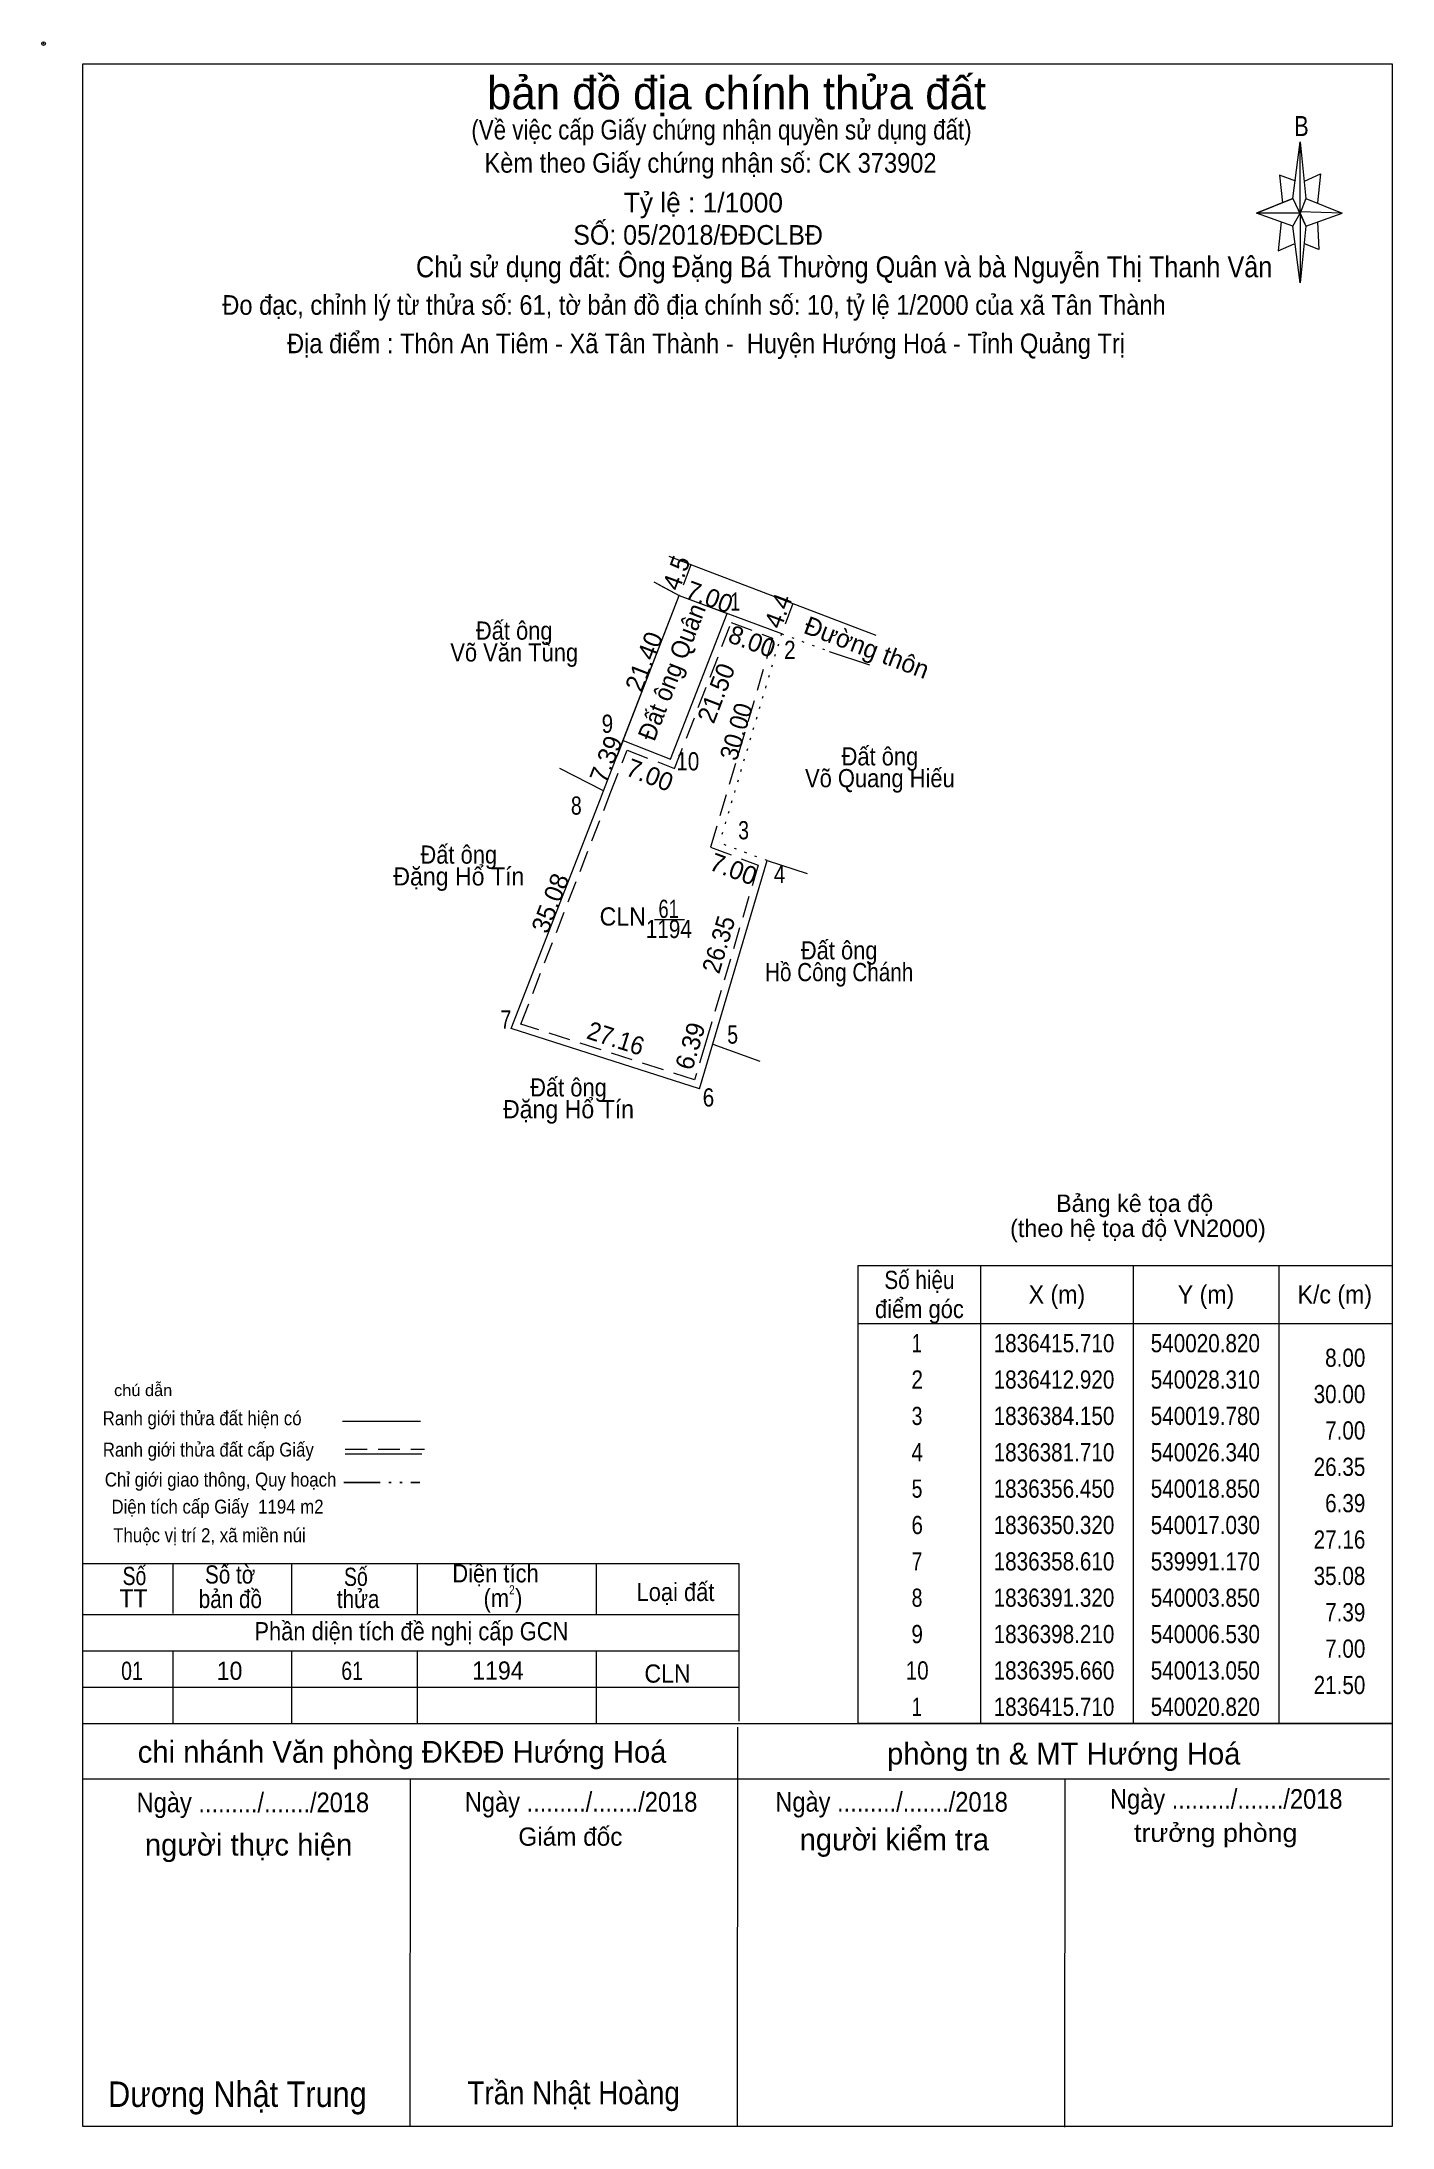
# Model space of a CAD drawing. Header units: metres. Extents: x 539054 to 540112, y 1836198 to 1836494.
# Drawn here: x 539926.6 to 540112.3, y 1836207.5 to 1836494.3 of the extents above; entities that cross this region are included whole.
import ezdxf
from ezdxf.enums import TextEntityAlignment as Align

# ---------------------------------------------------------------- set-up
doc = ezdxf.new("R2010")
doc.units = ezdxf.units.M
doc.header["$PDMODE"] = 32
doc.header["$PDSIZE"] = 0.5
for name, pattern in [('DASH_DOUBLE_DOT', [9.2, 5, -1.2, 0.3, -1.2, 0.3, -1.2]), ('DOTTED', [1.5, 0.3, -1.2]), ('MEDIUM_DASHED', [4.5, 3, -1.5])]:
    doc.linetypes.add(name, pattern=pattern)
for name, color, linetype, lineweight in [('1', 7, 'DOTTED', 13), ('10', 7, 'Continuous', 13), ('17', 7, 'Continuous', 13), ('23', 7, 'Continuous', 13), ('32', 7, 'DOTTED', 13), ('5', 7, 'Continuous', 13), ('6', 7, 'Continuous', 13), ('61', 7, 'Continuous', 13), ('63', 7, 'Continuous', 13)]:
    doc.layers.add(name, color=color, linetype=linetype, lineweight=lineweight)
doc.layers.add('34', color=7, linetype='Continuous')

msp = doc.modelspace()

# ---------------------------------------------------------------- texts
at = {"layer": '1'}
for s, height, width, p in [('CLN', 2.5, 0.95, (540006.485, 1836372.78)), ('61', 2.5, 0.75, (540012.795, 1836373.83)), ('1194', 2.5, 0.85, (540012.825, 1836371.06)), ('2', 1.25, 0.8, (539991.255, 1836280.82))]:
    msp.add_text(s, height=height, dxfattribs=dict(at, width=width)).set_placement(p, align=Align.CENTER)
at = {"layer": '32'}
msp.add_text('4.4', height=2.5, rotation=69.55, dxfattribs=at).set_placement((540029.029, 1836415.603), align=Align.CENTER)
at = {"layer": '34', "width": 0.9}
msp.add_text('Chủ sử dụng đất: Ông Đặng Bá Thường Quân và bà Nguyễn Thị Thanh Vân', height=2.88, dxfattribs=at).set_placement((539978.07, 1836461.92))
at = {"layer": '5'}
for s, height, p in [('bản đồ địa chính thửa đất', 4.5, (540022.135, 1836485.02)), ('Tỷ lệ : 1/1000', 2.7, (540017.575, 1836470.84))]:
    msp.add_text(s, height=height, dxfattribs=at).set_placement(p, align=Align.CENTER)
for s, height, width, p in [('(Về việc cấp Giấy chứng nhận quyền sử dụng đất)', 2.7, 0.85, (540020.06, 1836480.86)), ('B', 2.755, 0.8, (540099.795, 1836481.34)), ('Kèm theo Giấy chứng nhận số: CK 373902', 2.7, 0.9, (540018.555, 1836476.3)), ('SỐ: 05/2018/ĐĐCLBĐ', 2.7, 0.95, (540016.845, 1836466.4)), ('Đo đạc, chỉnh lý từ thửa số: 61, tờ bản đồ địa chính số: 10, tỷ lệ 1/2000 của xã Tân Thành', 2.7, 0.9, (540016.285, 1836456.76)), ('Địa điểm : Thôn An Tiêm - Xã Tân Thành -  Huyện Hướng Hoá - Tỉnh Quảng Trị ', 2.7, 0.9, (540018.39, 1836451.48)), ('chú dẫn', 1.6, 1.05, (539940.565, 1836308.08)), ('Ranh giới thửa đất hiện có ', 1.92, 0.9, (539948.99, 1836304.08)), ('Ranh giới thửa đất cấp Giấy', 1.92, 0.9, (539949.52, 1836299.76)), ('Chỉ giới giao thông, Quy hoạch', 1.92, 0.9, (539951.205, 1836295.64)), ('Diện tích cấp Giấy  1194 m2', 1.92, 0.9, (539950.785, 1836291.92)), ('Thuộc vị trí 2, xã miền núi', 1.92, 0.9, (539949.68, 1836287.99)), ('Số', 2.5, 0.8, (539939.365, 1836282.1)), ('Số tờ', 2.5, 0.85, (539952.525, 1836282.3)), ('Số', 2.5, 0.8, (539969.805, 1836281.98)), ('Diện tích', 2.5, 0.9, (539989, 1836282.46)), ('TT', 2.5, 0.95, (539939.235, 1836279.02)), ('bản đồ', 2.5, 0.85, (539952.55, 1836278.94)), ('thửa', 2.5, 0.85, (539970.115, 1836278.94)), ('(m )', 2.5, 0.9, (539990.025, 1836279.06)), ('Loại đất', 2.5, 0.9, (540013.74, 1836279.9)), ('Phần diện tích đề nghị cấp GCN', 2.5, 0.9, (539977.435, 1836274.5)), ('01', 2.5, 0.8, (539939.025, 1836269.06)), ('10', 2.5, 0.95, (539952.44, 1836269.06)), ('61', 2.5, 0.8, (539969.285, 1836269.06)), ('1194', 2.5, 0.95, (539989.33, 1836269.1)), ('CLN', 2.5, 0.95, (540012.645, 1836268.68))]:
    msp.add_text(s, height=height, dxfattribs=dict(at, width=width)).set_placement(p, align=Align.CENTER)
at = {"layer": '6'}
for s, height, p in [('Bảng kê tọa độ ', 2.4, (540077.3, 1836333.39)), ('(theo hệ tọa độ VN2000)', 2.4, (540077.31, 1836329.95)), ('chi nhánh Văn phòng ĐKĐĐ Hướng Hoá', 3, (539976.155, 1836257.66)), ('phòng tn & MT Hướng Hoá', 3, (540067.11, 1836257.42)), ('Giám đốc', 2.5, (539999.29, 1836246.26)), ('người kiểm tra', 3, (540043.825, 1836245.62)), ('người thực hiện', 3, (539955.055, 1836244.9))]:
    msp.add_text(s, height=height, dxfattribs=at).set_placement(p, align=Align.CENTER)
for s, height, width, p in [('Ngày ........./......./2018', 2.7, 0.9, (539955.645, 1836250.86)), ('Ngày ........./......./2018', 2.7, 0.9, (540000.765, 1836250.94)), ('Ngày ........./......./2018', 2.7, 0.9, (540043.445, 1836250.94)), ('Ngày ........./......./2018', 2.7, 0.9, (540089.445, 1836251.34)), ('trưởng phòng', 2.5, 1.1, (540088, 1836246.78)), ('Trần Nhật Hoàng', 3.16, 0.9, (539999.74, 1836210.7)), ('Dương Nhật Trung', 3.5, 0.9, (539953.52, 1836210.34))]:
    msp.add_text(s, height=height, dxfattribs=dict(at, width=width)).set_placement(p, align=Align.CENTER)
at = {"layer": '63'}
for s, rotation, p in [('4.5', 69.563, (540015.033, 1836420.834)), ('7.00', 339.521, (540017.973, 1836416.782)), ('Đường thôn', 339.089, (540039.589, 1836409.848)), ('21.40', 68.82, (540010.575, 1836408.633)), ('8.00', 339.57, (540023.834, 1836410.685)), ('21.50', 68.817, (540020.497, 1836404.298)), ('7.39', 68.745, (540005.359, 1836395.207)), ('7.00', 338.639, (540009.755, 1836392.317)), ('7.00', 339.597, (540021.274, 1836379.377)), ('35.08', 68.811, (539997.69, 1836375.413)), ('6.39', 73.464, (540016.971, 1836355.864))]:
    msp.add_text(s, height=2.5, rotation=rotation, dxfattribs=at).set_placement(p, align=Align.CENTER)
for s, width, p in [(' 1', 0.75, (540022.66, 1836416.09)), (' 2', 0.85, (540030.25, 1836409.44)), (' 9', 0.85, (540005.17, 1836399.28)), (' 10', 0.85, (540017.01, 1836394.11)), (' 8', 0.8, (540000.85, 1836388.03)), (' 3', 0.8, (540023.84, 1836384.64)), (' 4', 0.85, (540028.85, 1836378.61)), (' 7', 0.8, (539991.17, 1836358.61)), (' 5', 0.8, (540022.34, 1836356.54)), (' 6', 0.85, (540019.06, 1836347.9)), ('8.00', 0.85, (540108.57, 1836312.11)), ('30.00', 0.85, (540108.57, 1836307.11)), ('7.00', 0.85, (540108.57, 1836302.11)), ('26.35', 0.85, (540108.57, 1836297.11)), ('6.39', 0.85, (540108.57, 1836292.11)), ('27.16', 0.85, (540108.57, 1836287.11)), ('35.08', 0.85, (540108.57, 1836282.11)), ('7.39', 0.85, (540108.57, 1836277.11)), ('7.00', 0.85, (540108.57, 1836272.11)), ('21.50', 0.85, (540108.57, 1836267.11))]:
    msp.add_text(s, height=2.5, dxfattribs=dict(at, width=width)).set_placement(p, align=Align.RIGHT)
for s, width, p in [('Đất ông', 0.9, (539991.57, 1836412.09)), ('Võ Văn Tùng', 0.9, (539991.57, 1836409.09)), ('Đất ông', 0.9, (540041.84, 1836394.8)), ('Võ Quang Hiếu', 0.9, (540041.835, 1836391.8)), ('Đất ông', 0.9, (539983.95, 1836381.29)), ('Đặng Hổ Tín', 0.95, (539983.955, 1836378.29)), ('Đất ông', 0.9, (540036.24, 1836368.13)), ('Hồ Công Chánh', 0.85, (540036.24, 1836365.13)), ('Đất ông', 0.9, (539999.03, 1836349.28)), ('Đặng Hổ Tín', 0.95, (539999.035, 1836346.28)), ('Số hiệu', 0.85, (540047.27, 1836322.81)), ('X (m)', 0.95, (540066.17, 1836320.81)), ('Y (m)', 0.95, (540086.665, 1836320.81)), ('K/c (m)', 0.95, (540104.37, 1836320.81)), ('điểm góc', 0.9, (540047.27, 1836318.81)), (' 1', 0.75, (540046.565, 1836314.11)), ('1836415.710', 0.85, (540065.77, 1836314.11)), ('540020.820', 0.85, (540086.575, 1836314.11)), (' 2', 0.85, (540046.57, 1836309.11)), ('1836412.920', 0.85, (540065.77, 1836309.11)), ('540028.310', 0.85, (540086.575, 1836309.11)), (' 3', 0.8, (540046.57, 1836304.11)), ('1836384.150', 0.85, (540065.77, 1836304.11)), ('540019.780', 0.85, (540086.575, 1836304.11)), (' 4', 0.85, (540046.565, 1836299.11)), ('1836381.710', 0.85, (540065.77, 1836299.11)), ('540026.340', 0.85, (540086.575, 1836299.11)), (' 5', 0.8, (540046.57, 1836294.11)), ('1836356.450', 0.85, (540065.77, 1836294.11)), ('540018.850', 0.85, (540086.575, 1836294.11)), (' 6', 0.85, (540046.57, 1836289.11)), ('1836350.320', 0.85, (540065.77, 1836289.11)), ('540017.030', 0.85, (540086.575, 1836289.11)), (' 7', 0.8, (540046.57, 1836284.11)), ('1836358.610', 0.85, (540065.77, 1836284.11)), ('539991.170', 0.85, (540086.575, 1836284.11)), (' 8', 0.8, (540046.57, 1836279.11)), ('1836391.320', 0.85, (540065.77, 1836279.11)), ('540003.850', 0.85, (540086.575, 1836279.11)), (' 9', 0.85, (540046.565, 1836274.11)), ('1836398.210', 0.85, (540065.77, 1836274.11)), ('540006.530', 0.85, (540086.575, 1836274.11)), (' 10', 0.85, (540046.565, 1836269.11)), ('1836395.660', 0.85, (540065.77, 1836269.11)), ('540013.050', 0.85, (540086.575, 1836269.11)), (' 1', 0.75, (540046.565, 1836264.11)), ('1836415.710', 0.85, (540065.77, 1836264.11)), ('540020.820', 0.85, (540086.575, 1836264.11))]:
    msp.add_text(s, height=2.5, dxfattribs=dict(at, width=width)).set_placement(p, align=Align.CENTER)
at = {"layer": '63', "width": 0.95}
for s, rotation, p in [('Đất ông Quân', 68.817, (540014.399, 1836407.193)), ('30.00', 73.485, (540023.287, 1836399.095)), ('26.35', 73.484, (540020.865, 1836369.825)), ('27.16', 342.226, (540005.153, 1836356.081))]:
    msp.add_text(s, height=2.5, rotation=rotation, dxfattribs=at).set_placement(p, align=Align.CENTER)

# ---------------------------------------------------------------- linework, layer by layer
at = {"layer": '1', "linetype": 'MEDIUM_DASHED'}
msp.add_lwpolyline([(540021.4, 1836414.43), (540027.09, 1836412.31), (540018.56, 1836383.54), (540025.12, 1836381.1), (540017.89, 1836356.73), (540016.36, 1836351.58), (539992.49, 1836359.24), (540004.78, 1836390.96), (540007.1, 1836396.91), (540013.62, 1836394.36)], close=True, dxfattribs=at)
at = {"layer": '10'}
for p, q in [((540041.34, 1836412.66), (540012.89, 1836423.53)), ((540010.77, 1836420.02), (540014.26, 1836418.16)), ((540011.48, 1836419.64), (540014.26, 1836418.16)), ((540011.48, 1836419.64), (540014.26, 1836418.16)), ((540014.26, 1836418.16), (540028.31, 1836412.92)), ((540034.87, 1836410.47), (540040.42, 1836408.63)), ((540003.85, 1836391.32), (539997.83, 1836394.36)), ((539991.17, 1836358.61), (540003.41, 1836390.19)), ((540017.03, 1836350.32), (540026.34, 1836381.71)), ((540026.34, 1836381.71), (540031.83, 1836379.94)), ((540017.03, 1836350.32), (539991.17, 1836358.61)), ((540018.85, 1836356.45), (540025.35, 1836354.15))]:
    msp.add_line(p, q, dxfattribs=at)
at = {"layer": '17'}
for p, q in [((540022.27, 1836207.58), (540022.31, 1836262.54)), ((539977.27, 1836207.62), (539977.31, 1836255.46)), ((540067.27, 1836207.54), (540067.31, 1836255.46))]:
    msp.add_line(p, q, dxfattribs=at)
at = {"layer": '23'}
for p, q in [((540041.34, 1836412.66), (540012.89, 1836423.53)), ((540011.48, 1836419.64), (540014.26, 1836418.16)), ((540011.48, 1836419.64), (540014.26, 1836418.16))]:
    msp.add_line(p, q, dxfattribs=at)
at = {"layer": '32', "linetype": 'MEDIUM_DASHED'}
msp.add_line((540029.85, 1836417.05), (540028.31, 1836412.92), dxfattribs=at)
at = {"layer": '32'}
for p, q in [((540028.31, 1836412.92), (540019.78, 1836384.15)), ((540028.31, 1836412.92), (540034.87, 1836410.47)), ((540026.34, 1836381.71), (540019.78, 1836384.15))]:
    msp.add_line(p, q, dxfattribs=at)
at = {"layer": '32', "linetype": 'Continuous'}
msp.add_lwpolyline([(540003.41, 1836390.19), (540003.85, 1836391.32), (540014.26, 1836418.16)], dxfattribs=at)
at = {"layer": '5'}
for p, q in [((540098.59, 1836472.74), (540099.59, 1836480.54)), ((540100.39, 1836472.74), (540105.39, 1836470.74)), ((540098.59, 1836468.94), (540093.59, 1836470.74)), ((540101.99, 1836469.54), (540102.19, 1836465.74)), ((540100.39, 1836468.94), (540099.59, 1836461.14)), ((540102.19, 1836465.74), (540100.19, 1836466.54)), ((539967.95, 1836304.64), (539978.71, 1836304.64)), ((539968.35, 1836300.16), (539978.87, 1836300.16)), ((539932.27, 1836285.06), (540022.43, 1836285.06)), ((539944.63, 1836285.06), (539944.63, 1836278.18)), ((539960.95, 1836285.06), (539960.95, 1836278.06)), ((539978.23, 1836285.06), (539978.23, 1836278.06)), ((540002.83, 1836285.06), (540002.83, 1836278.06)), ((540022.43, 1836285.06), (540022.43, 1836263.38)), ((539932.27, 1836278.06), (540022.43, 1836278.06)), ((539932.27, 1836273.06), (540022.43, 1836273.06)), ((539944.63, 1836273.06), (539944.63, 1836263.06)), ((539960.95, 1836273.06), (539960.95, 1836263.06)), ((539978.23, 1836273.06), (539978.23, 1836263.06)), ((540002.83, 1836273.06), (540002.83, 1836263.06)), ((539932.27, 1836268.06), (540022.43, 1836268.06)), ((539932.27, 1836263.06), (540022.43, 1836263.06))]:
    msp.add_line(p, q, dxfattribs=at)
at = {"layer": '5', "linetype": 'MEDIUM_DASHED'}
msp.add_line((539968.35, 1836300.8), (539979.23, 1836300.8), dxfattribs=at)
at = {"layer": '5', "linetype": 'DASH_DOUBLE_DOT', "lineweight": 25}
msp.add_line((539968.15, 1836296.2), (539978.61, 1836296.2), dxfattribs=at)
at = {"layer": '5'}
for points in [[(539932.27, 1836491.26), (540112.27, 1836491.26), (540112.27, 1836207.66), (539932.27, 1836207.66)], [(540099.59, 1836480.54), (540100.39, 1836472.74), (540099.59, 1836470.74)], [(540099.59, 1836470.74), (540093.59, 1836470.74), (540098.59, 1836472.74), (540100.39, 1836468.94), (540105.39, 1836470.74), (540099.59, 1836470.94)], [(540099.59, 1836470.74), (540099.59, 1836461.14), (540098.59, 1836468.94)]]:
    msp.add_lwpolyline(points, close=True, dxfattribs=at)
for points in [[(540098.99, 1836475.14), (540096.79, 1836475.94), (540097.19, 1836472.14)], [(540100.19, 1836475.14), (540102.39, 1836476.14), (540101.99, 1836472.14)], [(540099.59, 1836470.74), (540098.59, 1836472.74), (540093.59, 1836470.74)], [(540096.99, 1836469.54), (540096.59, 1836465.54), (540098.79, 1836466.54)], [(540099.59, 1836470.74), (540100.39, 1836468.94), (540105.39, 1836470.74)]]:
    msp.add_lwpolyline(points, dxfattribs=at)
msp.add_point((539926.87, 1836494.06), dxfattribs=at)
at = {"layer": '6'}
for p, q in [((539932.27, 1836263.06), (540112.27, 1836263.06)), ((539932.27, 1836255.46), (540111.87, 1836255.46)), ((540112.27, 1836207.66), (539932.27, 1836207.66))]:
    msp.add_line(p, q, dxfattribs=at)
at = {"layer": '61'}
for p, q in [((540006.53, 1836398.21), (540014.26, 1836418.16)), ((540013.05, 1836395.66), (540020.82, 1836415.71)), ((540013.05, 1836395.66), (540020.82, 1836415.71)), ((540006.53, 1836398.21), (540005.68, 1836396.03)), ((540006.53, 1836398.21), (540005.68, 1836396.03)), ((540006.53, 1836398.21), (540013.05, 1836395.66)), ((540006.53, 1836398.21), (540013.05, 1836395.66))]:
    msp.add_line(p, q, dxfattribs=at)
msp.add_lwpolyline([(540006.53, 1836398.21), (540014.26, 1836418.16), (540020.82, 1836415.71)], dxfattribs=at)
at = {"layer": '63', "linetype": 'MEDIUM_DASHED'}
msp.add_line((540015.84, 1836422.4), (540014.26, 1836418.16), dxfattribs=at)
at = {"layer": '63'}
for p, q in [((540010.84, 1836373.59), (540014.99, 1836373.59)), ((540055.67, 1836326.06), (540055.67, 1836263.06)), ((540076.67, 1836326.06), (540076.67, 1836263.06)), ((540096.67, 1836326.06), (540096.67, 1836263.06)), ((540038.87, 1836318.06), (540112.27, 1836318.06))]:
    msp.add_line(p, q, dxfattribs=at)
msp.add_lwpolyline([(540038.87, 1836326.06), (540112.27, 1836326.06), (540112.27, 1836263.06), (540038.87, 1836263.06)], close=True, dxfattribs=at)

msp.set_redraw_order([(e.dxf.handle, doc.entitydb.next_handle()) for e in msp.query("TEXT MTEXT ATTDEF DIMENSION ARC_DIMENSION")])  # texts and dimensions are drawn at this point

doc.saveas('drawing.dxf')
